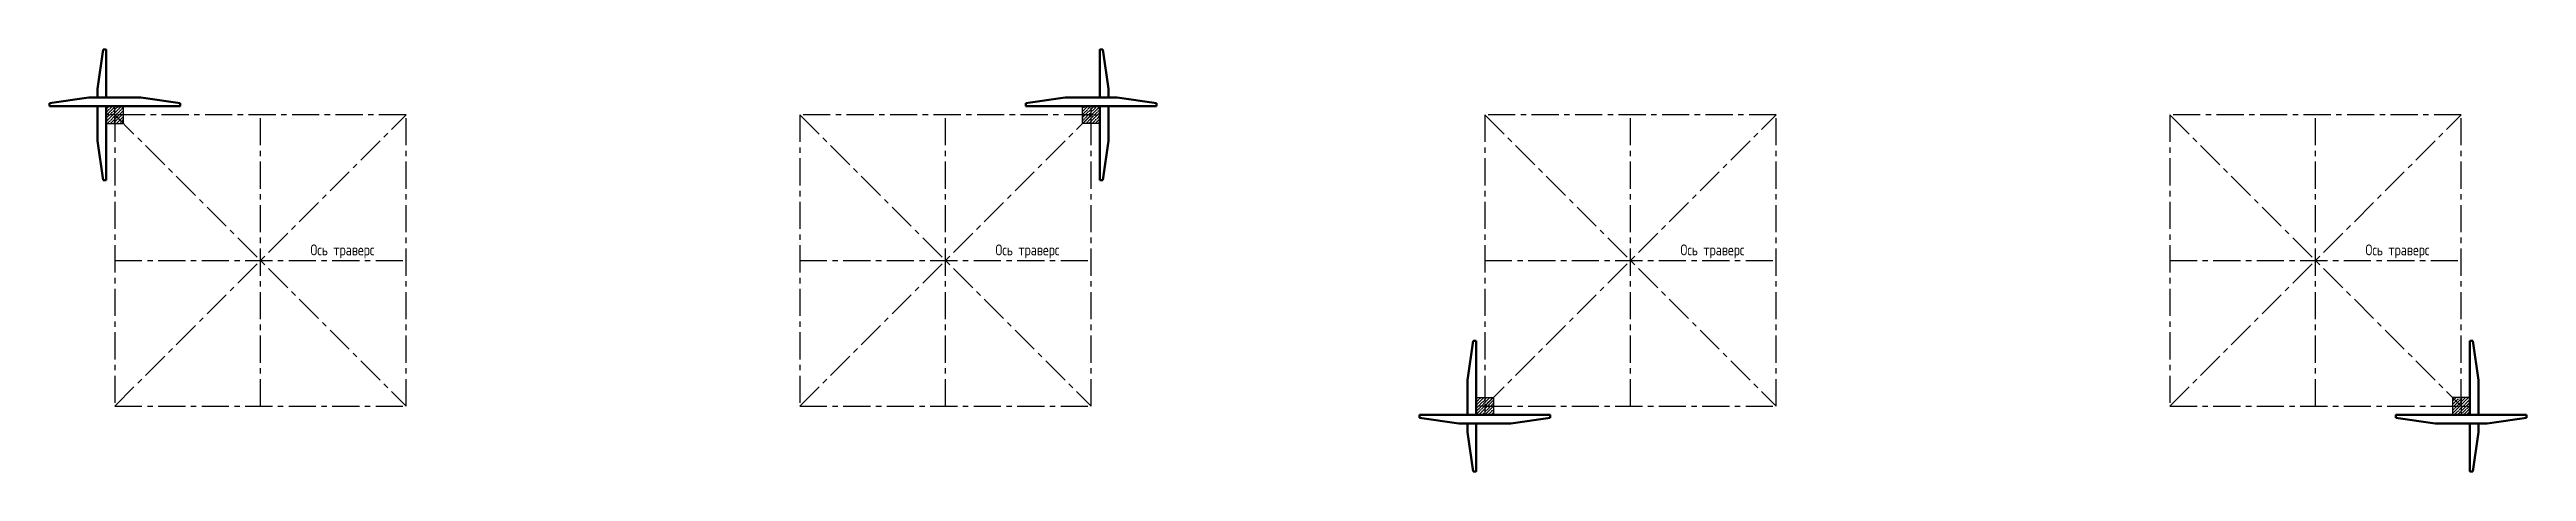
# Model space of a CAD drawing. Header units: millimetres. Extents: x 13371 to 72491, y -203173 to 48018.
# Drawn here: x 15541 to 72491, y -203173 to -193473 of the extents above; entities that cross this region are included whole.
import ezdxf

# ---------------------------------------------------------------- set-up
doc = ezdxf.new("R2010")
doc.units = ezdxf.units.MM
doc.linetypes.add('невидимая', pattern=[0.375, 0.25, -0.125])
doc.linetypes.add('осевая', pattern=[2, 1.25, -0.25, 0.25, -0.25])
doc.layers.add('Непечатаемый', color=252, linetype='невидимая', lineweight=25, plot=False)
for name, color, linetype, lineweight in [('Осевая', 7, 'осевая', 25), ('Основная', 7, 'Continuous', 50), ('Тонкая', 7, 'Continuous', 25)]:
    doc.layers.add(name, color=color, linetype=linetype, lineweight=lineweight)
doc.styles.add('ГОСТ 2.304', font='CS_Gost2304.shx')

msp = doc.modelspace()

# ---------------------------------------------------------------- texts
at = {"layer": 'Тонкая', "color": 7, "linetype": 'Continuous', "ltscale": 100, "style": 'ГОСТ 2.304'}
for p in [(21540.6, -198204.1), (37290.6, -198204.1), (53040.6, -198204.1), (68790.6, -198204.1)]:
    msp.add_text('Ось траверс', height=250, dxfattribs=at).set_placement(p)

# ---------------------------------------------------------------- hatches: boundary and pattern name
at = {"ltscale": 100}
h = msp.add_hatch(dxfattribs=at)
h.set_pattern_fill('БЕТОН И ИЗДЕЛИЯ ИЗ НЕГО', color=256, scale=200, pattern_type=2)
h.set_pattern_definition([(45, (37303.96, 7483.18), (-70.71068, 70.71068), []), (45, (37374.67, 7483.18), (-70.71068, 70.71068), [125, -27, 0, -27])])
h.paths.add_polyline_path([(16841.4, -195173.2), (17241.4, -195173.2), (17241.4, -194773.2), (16841.4, -194773.2)])
h = msp.add_hatch(dxfattribs=at)
h.set_pattern_fill('БЕТОН И ИЗДЕЛИЯ ИЗ НЕГО', color=256, scale=200, pattern_type=2)
h.set_pattern_definition([(45, (53440.65, 7483.18), (-70.71068, 70.71068), []), (45, (53511.36, 7483.18), (-70.71068, 70.71068), [125, -27, 0, -27])])
h.paths.add_polyline_path([(39691.4, -195173.2), (39291.4, -195173.2), (39291.4, -194773.2), (39691.4, -194773.2)])
h = msp.add_hatch(dxfattribs=at)
h.set_pattern_fill('БЕТОН И ИЗДЕЛИЯ ИЗ НЕГО', color=256, scale=200, pattern_type=2)
h.set_pattern_definition([(45, (68803.96, 9730.41), (-70.71068, 70.71068), []), (45, (68874.67, 9730.41), (-70.71068, 70.71068), [125, -27, 0, -27])])
h.paths.add_polyline_path([(48341.4, -201473.2), (48741.4, -201473.2), (48741.4, -201873.2), (48341.4, -201873.2)])
at = {"layer": 'Тонкая', "ltscale": 100}
h = msp.add_hatch(dxfattribs=at)
h.set_pattern_fill('БЕТОН И ИЗДЕЛИЯ ИЗ НЕГО', color=256, scale=200, pattern_type=2)
h.set_pattern_definition([(45, (84940.65, 9730.41), (-70.71068, 70.71068), []), (45, (85011.36, 9730.41), (-70.71068, 70.71068), [125, -27, 0, -27])])
h.paths.add_polyline_path([(71191.4, -201473.2), (70791.4, -201473.2), (70791.4, -201873.2), (71191.4, -201873.2)])

# ---------------------------------------------------------------- linework, layer by layer
at = {"ltscale": 100}
for points in [[(16841.4, -195173.2), (17241.4, -195173.2), (17241.4, -194773.2), (16841.4, -194773.2), (16841.4, -195173.2)], [(39691.4, -195173.2), (39291.4, -195173.2), (39291.4, -194773.2), (39691.4, -194773.2), (39691.4, -195173.2)], [(48341.4, -201473.2), (48741.4, -201473.2), (48741.4, -201873.2), (48341.4, -201873.2), (48341.4, -201473.2)], [(71191.4, -201473.2), (70791.4, -201473.2), (70791.4, -201873.2), (71191.4, -201873.2), (71191.4, -201473.2)]]:
    msp.add_lwpolyline(points, dxfattribs=at)
at = {"layer": 'Непечатаемый', "ltscale": 100}
for p, q in [((17241.4, -194973.2), (16841.4, -194973.2)), ((17041.4, -195173.2), (17041.4, -194773.2)), ((39291.4, -194973.2), (39691.4, -194973.2)), ((39491.4, -195173.2), (39491.4, -194773.2)), ((48541.4, -201473.2), (48541.4, -201873.2)), ((70991.4, -201473.2), (70991.4, -201873.2)), ((48741.4, -201673.2), (48341.4, -201673.2)), ((70791.4, -201673.2), (71191.4, -201673.2))]:
    msp.add_line(p, q, dxfattribs=at)
at = {"layer": 'Осевая', "ltscale": 500}
for p, q in [((17041.4, -201673.2), (23741.4, -194973.2)), ((17041.4, -194973.2), (23741.4, -201673.2)), ((20391.4, -201673.2), (20391.4, -194973.2)), ((32791.4, -201673.2), (39491.4, -194973.2)), ((32791.4, -194973.2), (39491.4, -201673.2)), ((36141.4, -201673.2), (36141.4, -194973.2)), ((48541.4, -201673.2), (55241.4, -194973.2)), ((48541.4, -194973.2), (55241.4, -201673.2)), ((51891.4, -201673.2), (51891.4, -194973.2)), ((64291.4, -201673.2), (70991.4, -194973.2)), ((64291.4, -194973.2), (70991.4, -201673.2)), ((67641.4, -201673.2), (67641.4, -194973.2)), ((17041.4, -198323.2), (23741.4, -198323.2)), ((32791.4, -198323.2), (39491.4, -198323.2)), ((48541.4, -198323.2), (55241.4, -198323.2)), ((64291.4, -198323.2), (70991.4, -198323.2))]:
    msp.add_line(p, q, dxfattribs=at)
for points in [[(17041.4, -201673.2), (23741.4, -201673.2), (23741.4, -194973.2), (17041.4, -194973.2), (17041.4, -201673.2)], [(32791.4, -201673.2), (39491.4, -201673.2), (39491.4, -194973.2), (32791.4, -194973.2), (32791.4, -201673.2)], [(48541.4, -201673.2), (55241.4, -201673.2), (55241.4, -194973.2), (48541.4, -194973.2), (48541.4, -201673.2)], [(64291.4, -201673.2), (70991.4, -201673.2), (70991.4, -194973.2), (64291.4, -194973.2), (64291.4, -201673.2)]]:
    msp.add_lwpolyline(points, dxfattribs=at)
at = {"layer": 'Основная', "ltscale": 100}
for p, q in [((16641.4, -194373.2), (16771.4, -193473.2)), ((39891.4, -194373.2), (39761.4, -193473.2)), ((16441.4, -194573.2), (15541.4, -194703.2)), ((17041.4, -194573.2), (16441.4, -194573.2)), ((16641.4, -194573.2), (16641.4, -194373.2)), ((17041.4, -194573.2), (17641.4, -194573.2)), ((17641.4, -194573.2), (18541.4, -194703.2)), ((38891.4, -194573.2), (37991.4, -194703.2)), ((39491.4, -194573.2), (38891.4, -194573.2)), ((39491.4, -194573.2), (40091.4, -194573.2)), ((39891.4, -194573.2), (39891.4, -194373.2)), ((40091.4, -194573.2), (40991.4, -194703.2)), ((16641.4, -194973.2), (16641.4, -194773.2)), ((16641.4, -194973.2), (16641.4, -195573.2)), ((39891.4, -194973.2), (39891.4, -194773.2)), ((39891.4, -194973.2), (39891.4, -195573.2)), ((16641.4, -195573.2), (16771.4, -196473.2)), ((39891.4, -195573.2), (39761.4, -196473.2)), ((48141.4, -201073.2), (48271.4, -200173.2)), ((71391.4, -201073.2), (71261.4, -200173.2)), ((48141.4, -201673.2), (48141.4, -201073.2)), ((71391.4, -201673.2), (71391.4, -201073.2)), ((47941.4, -202073.2), (47041.4, -201943.2)), ((48541.4, -202073.2), (47941.4, -202073.2)), ((48141.4, -201673.2), (48141.4, -201873.2)), ((48141.4, -202073.2), (48141.4, -202273.2)), ((48541.4, -202073.2), (49141.4, -202073.2)), ((49141.4, -202073.2), (50041.4, -201943.2)), ((70391.4, -202073.2), (69491.4, -201943.2)), ((70991.4, -202073.2), (70391.4, -202073.2)), ((70991.4, -202073.2), (71591.4, -202073.2)), ((71391.4, -201673.2), (71391.4, -201873.2)), ((71391.4, -202073.2), (71391.4, -202273.2)), ((71591.4, -202073.2), (72491.4, -201943.2)), ((48141.4, -202273.2), (48271.4, -203173.2)), ((71391.4, -202273.2), (71261.4, -203173.2))]:
    msp.add_line(p, q, dxfattribs=at)
for points in [[(16841.4, -194573.2), (16841.4, -193473.2), (16771.4, -193473.2)], [(39691.4, -194573.2), (39691.4, -193473.2), (39761.4, -193473.2)], [(15541.4, -194773.2), (18541.4, -194773.2), (18541.4, -194703.2)], [(15541.4, -194773.2), (15541.4, -194703.2)], [(40991.4, -194773.2), (37991.4, -194773.2), (37991.4, -194703.2)], [(40991.4, -194773.2), (40991.4, -194703.2)], [(16841.4, -196473.2), (16841.4, -194773.2)], [(39691.4, -196473.2), (39691.4, -194773.2)], [(16841.4, -196473.2), (16771.4, -196473.2)], [(39691.4, -196473.2), (39761.4, -196473.2)], [(48341.4, -200173.2), (48271.4, -200173.2)], [(48341.4, -200173.2), (48341.4, -201873.2)], [(71191.4, -200173.2), (71191.4, -201873.2)], [(71191.4, -200173.2), (71261.4, -200173.2)], [(47041.4, -201873.2), (50041.4, -201873.2), (50041.4, -201943.2)], [(47041.4, -201873.2), (47041.4, -201943.2)], [(48341.4, -202073.2), (48341.4, -203173.2), (48271.4, -203173.2)], [(72491.4, -201873.2), (69491.4, -201873.2), (69491.4, -201943.2)], [(71191.4, -202073.2), (71191.4, -203173.2), (71261.4, -203173.2)], [(72491.4, -201873.2), (72491.4, -201943.2)]]:
    msp.add_lwpolyline(points, dxfattribs=at)

msp.set_redraw_order([(e.dxf.handle, doc.entitydb.next_handle()) for e in msp.query("TEXT MTEXT ATTDEF DIMENSION ARC_DIMENSION")])  # texts and dimensions are drawn at this point

doc.saveas('drawing.dxf')
